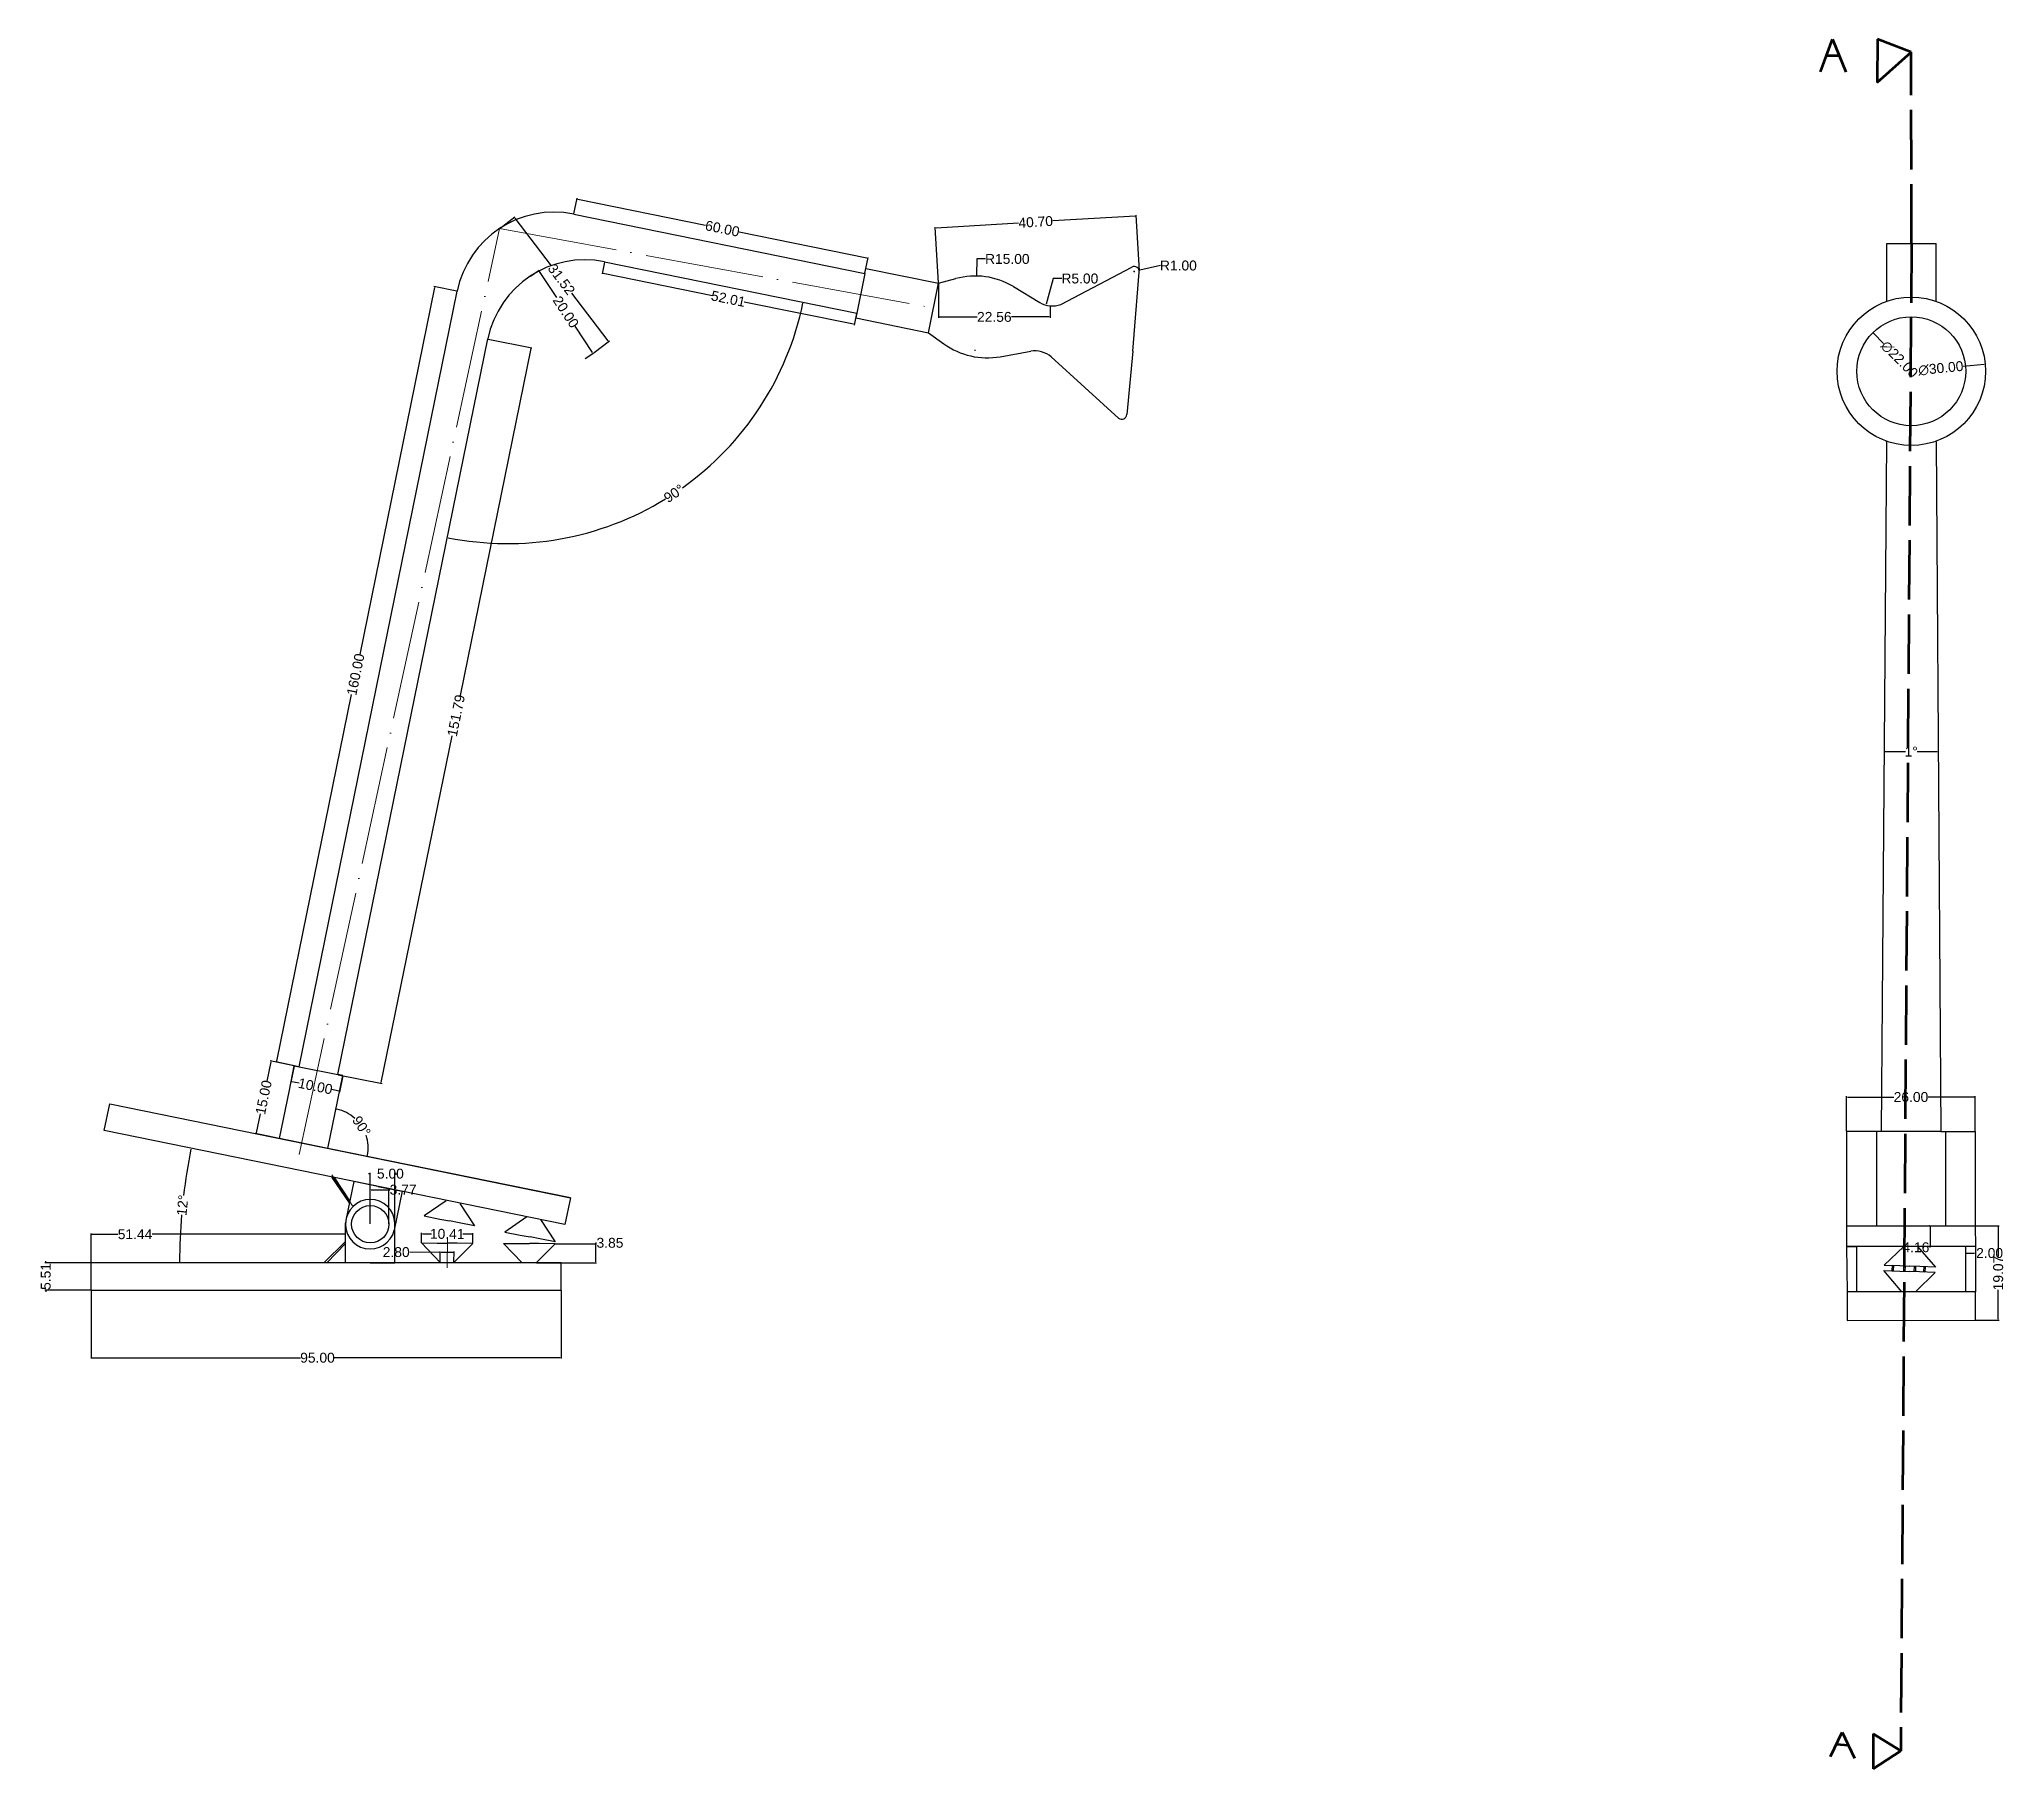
# Model space of a CAD drawing. Header units: inches. Extents: x 53 to 763, y -19 to 330.
# Drawn here: x 52.5 to 449.7, y -19.3 to 330.3 of the extents above; entities that cross this region are included whole.
import ezdxf

# ---------------------------------------------------------------- set-up
doc = ezdxf.new("R2010")
doc.units = ezdxf.units.IN
doc.header["$MEASUREMENT"] = 0
doc.linetypes.add('ACAD_ISO02W100', pattern=[15, 12, -3])
doc.linetypes.add('ACAD_ISO04W100', pattern=[30, 24, -3, 0, -3])
for name, color, linetype in [('capa1', 2, 'Continuous'), ('cositas de metal', 3, 'Continuous'), ('cotas', 6, 'Continuous'), ('ventosas', 1, 'Continuous')]:
    doc.layers.add(name, color=color, linetype=linetype)
doc.layers.add('corte', color=4, linetype='ACAD_ISO02W100', lineweight=53)
doc.layers.add('ejes de revolucion', color=7, linetype='ACAD_ISO04W100', lineweight=9)
doc.styles.get("Standard").update_dxf_attribs({"font": 'Arial.ttf'})
doc.dimstyles.new('cotaas', dxfattribs={"dimtxt": 2, "dimasz": 0.18, "dimexe": 0.18, "dimexo": 0.0625, "dimgap": 0.09, "dimtad": 0, "dimtoh": 1, "dimzin": 0, "dimdsep": 46, "dimtxsty": 'Standard', "dimcen": 0.095, "dimadec": 0, "dimazin": 0, "dimtfac": 1, "dimtofl": 0, "dimtmove": 0, "dimatfit": 3, "dimfxl": 1, "dimtolj": 1, "dimtzin": 0, "dimarcsym": 0})

msp = doc.modelspace()

# ---------------------------------------------------------------- blocks, each defined once
blk = doc.blocks.new('*D4')
at = {"layer": 'cotas', "color": 0, "lineweight": -2, "transparency": 16777216}
for p, q in [((62.89, 82.94), (53.64, 82.94)), ((53.82, 83.12), (53.82, 83.3)), ((62.89, 77.42), (53.64, 77.42)), ((53.82, 77.24), (53.82, 77.06))]:
    blk.add_line(p, q, dxfattribs=at)
at = {"layer": 'cotas', "color": 0, "transparency": 16777216}
for points in [[(53.79, 83.12), (53.85, 83.12), (53.82, 82.94)], [(53.79, 77.24), (53.85, 77.24), (53.82, 77.42)]]:
    blk.add_solid(points, dxfattribs=at)
at = {"layer": 'Defpoints', "color": 0, "transparency": 16777216}
for p in [(62.96, 82.94), (53.82, 77.42), (62.96, 77.42)]:
    blk.add_point(p, dxfattribs=at)
at = {"layer": 'cotas', "color": 0, "transparency": 16777216, "insert": (53.82, 80.18), "char_height": 2, "attachment_point": 5, "rotation": 90}
blk.add_mtext('\\A1;5.51', dxfattribs=at)
blk = doc.blocks.new('*D5')
at = {"layer": 'cotas', "color": 0, "lineweight": -2, "transparency": 16777216}
for p, q in [((62.96, 77.36), (62.96, 63.56)), ((157.96, 77.36), (157.96, 63.56)), ((63.14, 63.74), (105.27, 63.74)), ((157.78, 63.74), (112.19, 63.74))]:
    blk.add_line(p, q, dxfattribs=at)
at = {"layer": 'cotas', "color": 0, "transparency": 16777216}
for points in [[(63.14, 63.77), (63.14, 63.71), (62.96, 63.74)], [(157.78, 63.77), (157.78, 63.71), (157.96, 63.74)]]:
    blk.add_solid(points, dxfattribs=at)
at = {"layer": 'Defpoints', "color": 0, "transparency": 16777216}
for p in [(62.96, 77.42), (157.96, 77.42), (157.96, 63.74)]:
    blk.add_point(p, dxfattribs=at)
at = {"layer": 'cotas', "color": 0, "transparency": 16777216, "insert": (108.73, 63.74), "char_height": 2, "attachment_point": 5}
blk.add_mtext('\\A1;95.00', dxfattribs=at)
blk = doc.blocks.new('*D6')
at = {"layer": 'cotas', "color": 0, "lineweight": -2, "transparency": 16777216}
for p, q in [((119.21, 100.95), (119.03, 100.95)), ((119.39, 90.81), (119.39, 101.13)), ((124.39, 90.81), (124.39, 101.13)), ((124.57, 100.95), (124.75, 100.95))]:
    blk.add_line(p, q, dxfattribs=at)
at = {"layer": 'cotas', "color": 0, "transparency": 16777216}
for points in [[(119.21, 100.98), (119.21, 100.92), (119.39, 100.95)], [(124.57, 100.98), (124.57, 100.92), (124.39, 100.95)]]:
    blk.add_solid(points, dxfattribs=at)
at = {"layer": 'Defpoints', "color": 0, "transparency": 16777216}
for p in [(124.39, 100.95), (119.39, 90.74), (124.39, 90.74)]:
    blk.add_point(p, dxfattribs=at)
at = {"layer": 'cotas', "color": 0, "transparency": 16777216, "insert": (123.46, 100.95), "char_height": 2, "attachment_point": 5}
blk.add_mtext('\\A1;5.00', dxfattribs=at)
blk = doc.blocks.new('*D7')
at = {"layer": 'cotas', "color": 0, "lineweight": -2, "transparency": 16777216}
for p, q in [((119.39, 90.81), (119.39, 97.89)), ((119.57, 97.71), (122.98, 97.71)), ((123.16, 90.81), (123.16, 97.89)), ((123.16, 97.71), (123.34, 97.71))]:
    blk.add_line(p, q, dxfattribs=at)
at = {"layer": 'cotas', "color": 0, "transparency": 16777216}
for points in [[(119.57, 97.74), (119.57, 97.68), (119.39, 97.71)], [(122.98, 97.74), (122.98, 97.68), (123.16, 97.71)]]:
    blk.add_solid(points, dxfattribs=at)
at = {"layer": 'Defpoints', "color": 0, "transparency": 16777216}
for p in [(123.16, 97.71), (119.39, 90.74), (123.16, 90.74)]:
    blk.add_point(p, dxfattribs=at)
at = {"layer": 'cotas', "color": 0, "transparency": 16777216, "insert": (126.03, 97.71), "char_height": 2, "attachment_point": 5}
blk.add_mtext('\\A1;3.77', dxfattribs=at)
blk = doc.blocks.new('*D8')
at = {"layer": 'cotas', "color": 0, "lineweight": -2, "transparency": 16777216}
for p, q in [((62.96, 83), (62.96, 88.89)), ((63.14, 88.71), (68.4, 88.71)), ((114.21, 88.71), (75.32, 88.71)), ((114.39, 83), (114.39, 88.89))]:
    blk.add_line(p, q, dxfattribs=at)
at = {"layer": 'cotas', "color": 0, "transparency": 16777216}
for points in [[(63.14, 88.74), (63.14, 88.68), (62.96, 88.71)], [(114.21, 88.74), (114.21, 88.68), (114.39, 88.71)]]:
    blk.add_solid(points, dxfattribs=at)
at = {"layer": 'Defpoints', "color": 0, "transparency": 16777216}
for p in [(62.96, 88.71), (62.96, 82.94), (114.39, 82.94)]:
    blk.add_point(p, dxfattribs=at)
at = {"layer": 'cotas', "color": 0, "transparency": 16777216, "insert": (71.86, 88.71), "char_height": 2, "attachment_point": 5}
blk.add_mtext('\\A1;51.44', dxfattribs=at)
blk = doc.blocks.new('*D9')
at = {"layer": 'cotas', "color": 0, "lineweight": -2, "transparency": 16777216}
for p, q in [((156.8, 86.79), (165.14, 86.79)), ((164.96, 86.79), (164.96, 86.97)), ((164.96, 86.97), (165.14, 86.97)), ((164.96, 83.12), (164.96, 86.61)), ((152.96, 82.94), (165.14, 82.94))]:
    blk.add_line(p, q, dxfattribs=at)
at = {"layer": 'cotas', "color": 0, "transparency": 16777216}
for points in [[(164.93, 86.61), (164.99, 86.61), (164.96, 86.79)], [(164.93, 83.12), (164.99, 83.12), (164.96, 82.94)]]:
    blk.add_solid(points, dxfattribs=at)
at = {"layer": 'Defpoints', "color": 0, "transparency": 16777216}
for p in [(156.74, 86.79), (164.96, 86.79), (152.9, 82.94)]:
    blk.add_point(p, dxfattribs=at)
at = {"layer": 'cotas', "color": 0, "transparency": 16777216, "insert": (167.84, 86.97), "char_height": 2, "attachment_point": 5}
blk.add_mtext('\\A1;3.85', dxfattribs=at)
blk = doc.blocks.new('*D10')
at = {"layer": 'cotas', "color": 0, "lineweight": -2, "transparency": 16777216}
for p, q in [((129.73, 87.01), (129.74, 88.99)), ((129.92, 88.81), (131.77, 88.79)), ((139.97, 88.73), (138.12, 88.74)), ((140.14, 86.92), (140.15, 88.91))]:
    blk.add_line(p, q, dxfattribs=at)
at = {"layer": 'cotas', "color": 0, "transparency": 16777216}
for points in [[(129.92, 88.84), (129.92, 88.78), (129.74, 88.81)], [(139.97, 88.76), (139.97, 88.7), (140.15, 88.73)]]:
    blk.add_solid(points, dxfattribs=at)
at = {"layer": 'Defpoints', "color": 0, "transparency": 16777216}
for p in [(129.74, 88.81), (129.73, 86.94), (140.14, 86.86)]:
    blk.add_point(p, dxfattribs=at)
at = {"layer": 'cotas', "color": 0, "transparency": 16777216, "insert": (134.95, 88.77), "char_height": 2, "attachment_point": 5, "rotation": 359.5498}
blk.add_mtext('\\A1;10.41', dxfattribs=at)
blk = doc.blocks.new('*D11')
at = {"layer": 'cotas', "color": 0, "lineweight": -2, "transparency": 16777216}
for p, q in [((133.52, 85.04), (127.34, 85.09)), ((133.5, 83.1), (133.52, 85.22)), ((136.14, 85.02), (133.7, 85.04)), ((136.3, 83.07), (136.32, 85.2))]:
    blk.add_line(p, q, dxfattribs=at)
at = {"layer": 'cotas', "color": 0, "transparency": 16777216}
for points in [[(133.7, 85.07), (133.7, 85.01), (133.52, 85.04)], [(136.14, 85.05), (136.14, 84.99), (136.32, 85.02)]]:
    blk.add_solid(points, dxfattribs=at)
at = {"layer": 'Defpoints', "color": 0, "transparency": 16777216}
for p in [(133.52, 85.04), (133.5, 83.03), (136.3, 83.01)]:
    blk.add_point(p, dxfattribs=at)
at = {"layer": 'cotas', "color": 0, "transparency": 16777216, "insert": (124.64, 85.09), "char_height": 2, "attachment_point": 5}
blk.add_mtext('\\A1;2.80', dxfattribs=at)
blk = doc.blocks.new('*D12')
at = {"layer": 'cotas', "color": 0, "lineweight": -2, "transparency": 16777216}
for start, end in [(48.0903, 77.2203), (349.7548, 18.8848)]:
    blk.add_arc((110.84, 106.08), 8.14, start, end, dxfattribs=at)
at = {"layer": 'cotas', "color": 0, "transparency": 16777216}
for points in [[(112.64, 113.99), (112.65, 114.05), (112.47, 114.06)], [(118.88, 104.63), (118.82, 104.64), (118.82, 104.46)]]:
    blk.add_solid(points, dxfattribs=at)
at = {"layer": 'Defpoints', "color": 0, "transparency": 16777216}
for p in [(113.84, 120.78), (118.56, 108.66), (110.84, 106.08), (110.84, 106.08), (159.84, 96.1)]:
    blk.add_point(p, dxfattribs=at)
at = {"layer": 'cotas', "color": 0, "transparency": 16777216, "insert": (117.63, 110.57), "char_height": 2, "attachment_point": 5, "rotation": 303.4876}
blk.add_mtext('\\A1;90°', dxfattribs=at)
blk = doc.blocks.new('*D13')
at = {"layer": 'cotas', "color": 0, "lineweight": -2, "transparency": 16777216}
for start, end in [(168.5765, 173.2767), (175.2109, 179.9111)]:
    blk.add_arc((196.85, 82.94), 115.99, start, end, dxfattribs=at)
at = {"layer": 'cotas', "color": 0, "transparency": 16777216}
for points in [[(83.13, 105.91), (83.19, 105.9), (83.19, 106.08)], [(80.89, 83.12), (80.83, 83.12), (80.86, 82.94)]]:
    blk.add_solid(points, dxfattribs=at)
at = {"layer": 'Defpoints', "color": 0, "transparency": 16777216}
for p in [(65.65, 109.66), (81.9, 98.43), (158.74, 90.7), (62.96, 82.94), (157.96, 82.94)]:
    blk.add_point(p, dxfattribs=at)
at = {"layer": 'cotas', "color": 0, "transparency": 16777216, "insert": (81.45, 94.57), "char_height": 2, "attachment_point": 5, "rotation": 84.2438}
blk.add_mtext('\\A1;12°', dxfattribs=at)
blk = doc.blocks.new('*D14')
at = {"layer": 'cotas', "color": 0, "lineweight": -2, "transparency": 16777216}
for p, q in [((104.03, 122.71), (103.36, 119.45)), ((103.57, 119.59), (105, 119.3)), ((113.83, 120.72), (113.16, 117.46)), ((113.02, 117.67), (111.6, 117.96))]:
    blk.add_line(p, q, dxfattribs=at)
at = {"layer": 'cotas', "color": 0, "transparency": 16777216}
for points in [[(103.58, 119.62), (103.57, 119.56), (103.4, 119.63)], [(113.03, 117.7), (113.01, 117.64), (113.2, 117.63)]]:
    blk.add_solid(points, dxfattribs=at)
at = {"layer": 'Defpoints', "color": 0, "transparency": 16777216}
for p in [(104.04, 122.77), (113.84, 120.78), (113.2, 117.63)]:
    blk.add_point(p, dxfattribs=at)
at = {"layer": 'cotas', "color": 0, "transparency": 16777216, "insert": (108.3, 118.63), "char_height": 2, "attachment_point": 5, "rotation": 348.4876}
blk.add_mtext('\\A1;10.00', dxfattribs=at)
blk = doc.blocks.new('*D15')
at = {"layer": 'cotas', "color": 0, "lineweight": -2, "transparency": 16777216}
for p, q in [((99.31, 123.55), (98.52, 119.68)), ((103.98, 122.79), (99.17, 123.77)), ((96.39, 109.21), (97.18, 113.08)), ((100.98, 108.09), (96.18, 109.07))]:
    blk.add_line(p, q, dxfattribs=at)
at = {"layer": 'cotas', "color": 0, "transparency": 16777216}
for points in [[(99.28, 123.56), (99.34, 123.55), (99.35, 123.73)], [(96.36, 109.21), (96.42, 109.2), (96.35, 109.03)]]:
    blk.add_solid(points, dxfattribs=at)
at = {"layer": 'Defpoints', "color": 0, "transparency": 16777216}
for p in [(104.04, 122.77), (96.35, 109.03), (101.05, 108.08)]:
    blk.add_point(p, dxfattribs=at)
at = {"layer": 'cotas', "color": 0, "transparency": 16777216, "insert": (97.85, 116.38), "char_height": 2, "attachment_point": 5, "rotation": 78.4876}
blk.add_mtext('\\A1;15.00', dxfattribs=at)
blk = doc.blocks.new('*D16')
at = {"layer": 'cotas', "color": 0, "lineweight": -2, "transparency": 16777216}
for p, q in [((151.76, 282.44), (153.55, 283.62)), ((153.5, 283.37), (157, 278.08)), ((164.33, 266.99), (160.83, 272.28)), ((162.8, 265.76), (164.58, 266.94))]:
    blk.add_line(p, q, dxfattribs=at)
at = {"layer": 'cotas', "color": 0, "transparency": 16777216}
for points in [[(153.52, 283.39), (153.47, 283.35), (153.4, 283.52)], [(164.36, 267.01), (164.31, 266.98), (164.43, 266.84)]]:
    blk.add_solid(points, dxfattribs=at)
at = {"layer": 'Defpoints', "color": 0, "transparency": 16777216}
for p in [(151.71, 282.4), (153.4, 283.52), (162.74, 265.72)]:
    blk.add_point(p, dxfattribs=at)
at = {"layer": 'cotas', "color": 0, "transparency": 16777216, "insert": (158.92, 275.18), "char_height": 2, "attachment_point": 5, "rotation": 303.4876}
blk.add_mtext('\\A1;20.00', dxfattribs=at)
blk = doc.blocks.new('*D17')
at = {"layer": 'cotas', "color": 0, "lineweight": -2, "transparency": 16777216}
for p, q in [((145.56, 292.08), (148.64, 294.42)), ((148.6, 294.17), (155.94, 284.51)), ((167.46, 269.35), (160.12, 279.01)), ((164.63, 266.98), (167.71, 269.31))]:
    blk.add_line(p, q, dxfattribs=at)
at = {"layer": 'cotas', "color": 0, "transparency": 16777216}
for points in [[(148.63, 294.18), (148.58, 294.15), (148.5, 294.31)], [(167.48, 269.37), (167.43, 269.33), (167.56, 269.21)]]:
    blk.add_solid(points, dxfattribs=at)
at = {"layer": 'Defpoints', "color": 0, "transparency": 16777216}
for p in [(145.51, 292.04), (164.58, 266.94), (167.56, 269.21)]:
    blk.add_point(p, dxfattribs=at)
at = {"layer": 'cotas', "color": 0, "transparency": 16777216, "insert": (158.03, 281.76), "char_height": 2, "attachment_point": 5, "rotation": 307.2196}
blk.add_mtext('\\A1;31.52', dxfattribs=at)
blk = doc.blocks.new('*D18')
at = {"layer": 'cotas', "color": 0, "lineweight": -2, "transparency": 16777216}
for start, end in [(305.4166, 348.3184), (258.6568, 301.5586)]:
    blk.add_arc((147.14, 289.31), 60.96, start, end, dxfattribs=at)
at = {"layer": 'cotas', "color": 0, "transparency": 16777216}
for points in [[(206.8, 276.98), (206.86, 276.97), (206.87, 277.15)], [(135.14, 229.52), (135.16, 229.58), (134.97, 229.58)]]:
    blk.add_solid(points, dxfattribs=at)
at = {"layer": 'Defpoints', "color": 0, "transparency": 16777216}
for p in [(166.74, 285.32), (217.7, 274.94), (143.15, 269.72), (166.47, 231.5), (112.85, 120.98)]:
    blk.add_point(p, dxfattribs=at)
at = {"layer": 'cotas', "color": 0, "transparency": 16777216, "insert": (180.77, 238.48), "char_height": 2, "attachment_point": 5, "rotation": 33.4876}
blk.add_mtext('\\A1;90°', dxfattribs=at)
blk = doc.blocks.new('*D19')
at = {"layer": 'cotas', "color": 0, "lineweight": -2, "transparency": 16777216}
for p, q in [((160.55, 295.02), (161.2, 298.19)), ((161.34, 297.98), (187.16, 292.72)), ((219.78, 286.08), (193.96, 291.34)), ((219.35, 283.05), (219.99, 286.22))]:
    blk.add_line(p, q, dxfattribs=at)
at = {"layer": 'cotas', "color": 0, "transparency": 16777216}
for points in [[(161.35, 298.01), (161.33, 297.95), (161.16, 298.02)], [(219.79, 286.11), (219.77, 286.05), (219.96, 286.04)]]:
    blk.add_solid(points, dxfattribs=at)
at = {"layer": 'Defpoints', "color": 0, "transparency": 16777216}
for p in [(160.54, 294.96), (219.96, 286.04), (219.33, 282.99)]:
    blk.add_point(p, dxfattribs=at)
at = {"layer": 'cotas', "color": 0, "transparency": 16777216, "insert": (190.56, 292.03), "char_height": 2, "attachment_point": 5, "rotation": 348.4876}
blk.add_mtext('\\A1;60.00', dxfattribs=at)
blk = doc.blocks.new('*D20')
at = {"layer": 'cotas', "color": 0, "lineweight": -2, "transparency": 16777216}
for p, q in [((166.72, 285.26), (166.23, 282.86)), ((166.45, 283), (188.54, 278.5)), ((217.05, 272.69), (194.96, 277.19)), ((217.68, 274.88), (217.19, 272.48))]:
    blk.add_line(p, q, dxfattribs=at)
at = {"layer": 'cotas', "color": 0, "transparency": 16777216}
for points in [[(166.45, 283.03), (166.44, 282.97), (166.27, 283.03)], [(217.06, 272.72), (217.05, 272.66), (217.23, 272.65)]]:
    blk.add_solid(points, dxfattribs=at)
at = {"layer": 'Defpoints', "color": 0, "transparency": 16777216}
for p in [(166.74, 285.32), (217.7, 274.94), (217.23, 272.65)]:
    blk.add_point(p, dxfattribs=at)
at = {"layer": 'cotas', "color": 0, "transparency": 16777216, "insert": (191.75, 277.84), "char_height": 2, "attachment_point": 5, "rotation": 348.4876}
blk.add_mtext('\\A1;52.01', dxfattribs=at)
blk = doc.blocks.new('*D21')
at = {"layer": 'cotas', "color": 0, "lineweight": -2, "transparency": 16777216}
for p, q in [((151.86, 267.76), (137.57, 197.63)), ((143.21, 269.7), (152.07, 267.9)), ((121.63, 119.37), (135.92, 189.5)), ((112.91, 120.97), (121.77, 119.16))]:
    blk.add_line(p, q, dxfattribs=at)
at = {"layer": 'cotas', "color": 0, "transparency": 16777216}
for points in [[(151.83, 267.76), (151.89, 267.75), (151.89, 267.93)], [(121.6, 119.38), (121.66, 119.37), (121.6, 119.2)]]:
    blk.add_solid(points, dxfattribs=at)
at = {"layer": 'Defpoints', "color": 0, "transparency": 16777216}
for p in [(143.15, 269.72), (151.89, 267.93), (112.85, 120.98)]:
    blk.add_point(p, dxfattribs=at)
at = {"layer": 'cotas', "color": 0, "transparency": 16777216, "insert": (136.75, 193.57), "char_height": 2, "attachment_point": 5, "rotation": 78.4876}
blk.add_mtext('\\A1;151.79', dxfattribs=at)
blk = doc.blocks.new('*D22')
at = {"layer": 'cotas', "color": 0, "lineweight": -2, "transparency": 16777216}
for p, q in [((132.37, 280.11), (117.26, 205.95)), ((136.89, 279.37), (132.23, 280.32)), ((100.5, 123.68), (115.61, 197.83)), ((104.96, 122.59), (100.29, 123.54))]:
    blk.add_line(p, q, dxfattribs=at)
at = {"layer": 'cotas', "color": 0, "transparency": 16777216}
for points in [[(132.34, 280.11), (132.4, 280.1), (132.4, 280.28)], [(100.48, 123.68), (100.53, 123.67), (100.47, 123.5)]]:
    blk.add_solid(points, dxfattribs=at)
at = {"layer": 'Defpoints', "color": 0, "transparency": 16777216}
for p in [(132.4, 280.28), (136.95, 279.36), (105.02, 122.58)]:
    blk.add_point(p, dxfattribs=at)
at = {"layer": 'cotas', "color": 0, "transparency": 16777216, "insert": (116.44, 201.89), "char_height": 2, "attachment_point": 5, "rotation": 78.4876}
blk.add_mtext('\\A1;160.00', dxfattribs=at)
blk = doc.blocks.new('*D28')
at = {"layer": 'cotas', "color": 0, "lineweight": -2, "transparency": 16777216}
for p, q in [((257.42, 281.93), (255.97, 276.76)), ((259.16, 281.93), (257.42, 281.93))]:
    blk.add_line(p, q, dxfattribs=at)
at = {"layer": 'cotas', "color": 0, "transparency": 16777216}
blk.add_solid([(255.94, 276.77), (256, 276.75), (255.92, 276.58)], dxfattribs=at)
at = {"layer": 'Defpoints', "color": 0, "transparency": 16777216}
for p in [(257.27, 281.4), (255.92, 276.58)]:
    blk.add_point(p, dxfattribs=at)
at = {"layer": 'cotas', "color": 0, "transparency": 16777216, "insert": (262.8, 281.93), "char_height": 2, "attachment_point": 5}
blk.add_mtext('\\A1;R5.00', dxfattribs=at)
blk = doc.blocks.new('*D30')
at = {"layer": 'cotas', "color": 0, "lineweight": -2, "transparency": 16777216}
for p, q in [((273.7, 283.38), (273.89, 283.38)), ((273.8, 283.28), (273.8, 283.47)), ((279.07, 284.56), (274.95, 283.64))]:
    blk.add_line(p, q, dxfattribs=at)
at = {"layer": 'cotas', "color": 0, "transparency": 16777216}
blk.add_solid([(274.94, 283.67), (274.96, 283.61), (274.77, 283.6)], dxfattribs=at)
at = {"layer": 'Defpoints', "color": 0, "transparency": 16777216}
for p in [(273.8, 283.38), (274.77, 283.6)]:
    blk.add_point(p, dxfattribs=at)
at = {"layer": 'cotas', "color": 0, "transparency": 16777216, "insert": (282.71, 284.56), "char_height": 2, "attachment_point": 5}
blk.add_mtext('\\A1;R1.00', dxfattribs=at)
blk = doc.blocks.new('*D31')
at = {"layer": 'cotas', "color": 0, "lineweight": -2, "transparency": 16777216}
for p, q in [((241.98, 285.89), (241.93, 282.62)), ((243.72, 285.89), (241.98, 285.89)), ((241.55, 267.45), (241.74, 267.45)), ((241.65, 267.35), (241.65, 267.54))]:
    blk.add_line(p, q, dxfattribs=at)
at = {"layer": 'cotas', "color": 0, "transparency": 16777216}
blk.add_solid([(241.9, 282.63), (241.96, 282.62), (241.92, 282.44)], dxfattribs=at)
at = {"layer": 'Defpoints', "color": 0, "transparency": 16777216}
for p in [(241.92, 282.44), (241.65, 267.45)]:
    blk.add_point(p, dxfattribs=at)
at = {"layer": 'cotas', "color": 0, "transparency": 16777216, "insert": (248.14, 285.89), "char_height": 2, "attachment_point": 5}
blk.add_mtext('\\A1;R15.00', dxfattribs=at)
blk = doc.blocks.new('*D32')
at = {"layer": 'cotas', "color": 0, "lineweight": -2, "transparency": 16777216}
for p, q in [((274.01, 294.58), (257.37, 293.59)), ((274.85, 283.47), (274.18, 294.78)), ((234.23, 281.04), (233.55, 292.34)), ((233.74, 292.17), (250.38, 293.17))]:
    blk.add_line(p, q, dxfattribs=at)
at = {"layer": 'cotas', "color": 0, "transparency": 16777216}
for points in [[(274, 294.61), (274.01, 294.55), (274.19, 294.6)], [(233.74, 292.2), (233.74, 292.14), (233.56, 292.16)]]:
    blk.add_solid(points, dxfattribs=at)
at = {"layer": 'Defpoints', "color": 0, "transparency": 16777216}
for p in [(274.19, 294.6), (274.86, 283.41), (234.23, 280.97)]:
    blk.add_point(p, dxfattribs=at)
at = {"layer": 'cotas', "color": 0, "transparency": 16777216, "insert": (253.87, 293.38), "char_height": 2, "attachment_point": 5, "rotation": 3.4305}
blk.add_mtext('\\A1;40.70', dxfattribs=at)
blk = doc.blocks.new('*D33')
at = {"layer": 'cotas', "color": 0, "lineweight": -2, "transparency": 16777216}
for p, q in [((234.23, 280.91), (234.23, 273.99)), ((234.41, 274.17), (242.03, 274.17)), ((256.61, 274.17), (248.99, 274.17)), ((256.79, 276.36), (256.79, 273.99))]:
    blk.add_line(p, q, dxfattribs=at)
at = {"layer": 'cotas', "color": 0, "transparency": 16777216}
for points in [[(234.41, 274.2), (234.41, 274.14), (234.23, 274.17)], [(256.61, 274.2), (256.61, 274.14), (256.79, 274.17)]]:
    blk.add_solid(points, dxfattribs=at)
at = {"layer": 'Defpoints', "color": 0, "transparency": 16777216}
for p in [(234.23, 280.97), (256.79, 276.42), (256.79, 274.17)]:
    blk.add_point(p, dxfattribs=at)
at = {"layer": 'cotas', "color": 0, "transparency": 16777216, "insert": (245.51, 274.17), "char_height": 2, "attachment_point": 5}
blk.add_mtext('\\A1;22.56', dxfattribs=at)
blk = doc.blocks.new('*D35')
at = {"layer": 'cotas', "color": 0, "lineweight": -2, "transparency": 16777216}
blk.add_line((425.21, 268.83), (423.19, 270.86), dxfattribs=at)
at = {"layer": 'cotas', "color": 0, "transparency": 16777216}
blk.add_solid([(423.21, 270.88), (423.17, 270.84), (423.07, 270.99)], dxfattribs=at)
at = {"layer": 'Defpoints', "color": 0, "transparency": 16777216}
for p in [(423.07, 270.99), (438.58, 255.39)]:
    blk.add_point(p, dxfattribs=at)
at = {"layer": 'cotas', "color": 0, "transparency": 16777216, "insert": (428.42, 265.6), "char_height": 2, "attachment_point": 5, "rotation": 314.8586}
blk.add_mtext('\\A1;∅22.00', dxfattribs=at)
blk = doc.blocks.new('*D36')
at = {"layer": 'cotas', "color": 0, "lineweight": -2, "transparency": 16777216}
blk.add_line((441.31, 264.23), (445.57, 264.65), dxfattribs=at)
at = {"layer": 'cotas', "color": 0, "transparency": 16777216}
blk.add_solid([(445.57, 264.68), (445.58, 264.62), (445.75, 264.67)], dxfattribs=at)
at = {"layer": 'Defpoints', "color": 0, "transparency": 16777216}
for p in [(445.75, 264.67), (415.9, 261.71)]:
    blk.add_point(p, dxfattribs=at)
at = {"layer": 'cotas', "color": 0, "transparency": 16777216, "insert": (436.79, 263.78), "char_height": 2, "attachment_point": 5, "rotation": 5.6471}
blk.add_mtext('\\A1;∅30.00', dxfattribs=at)
blk = doc.blocks.new('*D37')
at = {"layer": 'cotas', "color": 0, "lineweight": -2, "transparency": 16777216}
for start, end in [(269.57272, 269.88098), (270.05902, 270.36728)]:
    blk.add_arc((431.2, 946.21), 759.92, start, end, dxfattribs=at)
at = {"layer": 'cotas', "color": 0, "transparency": 16777216}
for points in [[(425.53, 186.28), (425.53, 186.34), (425.35, 186.31)], [(436.07, 186.34), (436.07, 186.28), (436.25, 186.31)]]:
    blk.add_solid(points, dxfattribs=at)
at = {"layer": 'Defpoints', "color": 0, "transparency": 16777216}
for p in [(425.83, 248.94), (435.83, 248.94), (428.99, 186.29), (424.76, 109.47), (436.76, 109.48)]:
    blk.add_point(p, dxfattribs=at)
at = {"layer": 'cotas', "color": 0, "transparency": 16777216, "insert": (430.8, 186.29), "char_height": 2, "attachment_point": 5, "rotation": 359.97}
blk.add_mtext('\\A1;1°', dxfattribs=at)
blk = doc.blocks.new('*D38')
at = {"layer": 'cotas', "color": 0, "lineweight": -2, "transparency": 16777216}
for p, q in [((417.76, 109.54), (417.76, 116.63)), ((417.94, 116.45), (427.28, 116.45)), ((443.58, 116.45), (434.24, 116.45)), ((443.76, 109.54), (443.76, 116.63))]:
    blk.add_line(p, q, dxfattribs=at)
at = {"layer": 'cotas', "color": 0, "transparency": 16777216}
for points in [[(417.94, 116.48), (417.94, 116.42), (417.76, 116.45)], [(443.58, 116.48), (443.58, 116.42), (443.76, 116.45)]]:
    blk.add_solid(points, dxfattribs=at)
at = {"layer": 'Defpoints', "color": 0, "transparency": 16777216}
for p in [(443.76, 116.45), (417.76, 109.47), (443.76, 109.47)]:
    blk.add_point(p, dxfattribs=at)
at = {"layer": 'cotas', "color": 0, "transparency": 16777216, "insert": (430.76, 116.45), "char_height": 2, "attachment_point": 5}
blk.add_mtext('\\A1;26.00', dxfattribs=at)
blk = doc.blocks.new('*D39')
at = {"layer": 'cotas', "color": 0, "lineweight": -2, "transparency": 16777216}
for p, q in [((434.6, 90.41), (434.48, 90.41)), ((434.66, 90.23), (434.66, 86.43)), ((434.6, 86.25), (434.48, 86.25)), ((434.66, 86.07), (434.48, 86.07)), ((434.66, 86.25), (434.66, 86.07))]:
    blk.add_line(p, q, dxfattribs=at)
at = {"layer": 'cotas', "color": 0, "transparency": 16777216}
for points in [[(434.63, 90.23), (434.69, 90.23), (434.66, 90.41)], [(434.63, 86.43), (434.69, 86.43), (434.66, 86.25)]]:
    blk.add_solid(points, dxfattribs=at)
at = {"layer": 'Defpoints', "color": 0, "transparency": 16777216}
for p in [(434.66, 90.41), (434.66, 86.25), (434.66, 86.25)]:
    blk.add_point(p, dxfattribs=at)
at = {"layer": 'cotas', "color": 0, "transparency": 16777216, "insert": (431.76, 86.07), "char_height": 2, "attachment_point": 5}
blk.add_mtext('\\A1;4.16', dxfattribs=at)
blk = doc.blocks.new('*D40')
at = {"layer": 'cotas', "color": 0, "lineweight": -2, "transparency": 16777216}
for p, q in [((441.77, 86.19), (441.77, 84.73)), ((441.95, 84.91), (443.59, 84.91)), ((443.77, 86.19), (443.77, 84.73)), ((443.77, 84.91), (443.95, 84.91))]:
    blk.add_line(p, q, dxfattribs=at)
at = {"layer": 'cotas', "color": 0, "transparency": 16777216}
for points in [[(441.95, 84.94), (441.95, 84.88), (441.77, 84.91)], [(443.59, 84.94), (443.59, 84.88), (443.77, 84.91)]]:
    blk.add_solid(points, dxfattribs=at)
at = {"layer": 'Defpoints', "color": 0, "transparency": 16777216}
for p in [(441.77, 86.25), (443.77, 86.25), (443.77, 84.91)]:
    blk.add_point(p, dxfattribs=at)
at = {"layer": 'cotas', "color": 0, "transparency": 16777216, "insert": (446.65, 84.91), "char_height": 2, "attachment_point": 5}
blk.add_mtext('\\A1;2.00', dxfattribs=at)
blk = doc.blocks.new('*D41')
at = {"layer": 'cotas', "color": 0, "lineweight": -2, "transparency": 16777216}
for p, q in [((443.82, 90.41), (448.57, 90.41)), ((448.39, 90.23), (448.39, 84.24)), ((448.39, 71.52), (448.39, 77.5)), ((443.82, 71.34), (448.57, 71.34))]:
    blk.add_line(p, q, dxfattribs=at)
at = {"layer": 'cotas', "color": 0, "transparency": 16777216}
for points in [[(448.36, 90.23), (448.42, 90.23), (448.39, 90.41)], [(448.36, 71.52), (448.42, 71.52), (448.39, 71.34)]]:
    blk.add_solid(points, dxfattribs=at)
at = {"layer": 'Defpoints', "color": 0, "transparency": 16777216}
for p in [(443.76, 90.41), (443.76, 71.34), (448.39, 71.34)]:
    blk.add_point(p, dxfattribs=at)
at = {"layer": 'cotas', "color": 0, "transparency": 16777216, "insert": (448.39, 80.87), "char_height": 2, "attachment_point": 5, "rotation": 90}
blk.add_mtext('\\A1;19.07', dxfattribs=at)

# ---------------------------------------------------------------- dimensions: what is measured, and where the dimension line sits
at = {"layer": 'cotas'}
for p1, p2, distance, picture, middle in [((160.541, 294.962), (219.334, 282.987), 3.118, '*D19', (190.56, 292.03)), ((145.5143, 292.0446), (164.5827, 266.9408), 3.7443, '*D17', (158.0301, 281.7575)), ((234.232, 280.973), (274.856, 283.409), 11.207, '*D32', (253.874, 293.378)), ((162.744, 265.725), (151.709, 282.405), -2.024, '*D16', (158.915, 275.182)), ((166.736, 285.322), (217.695, 274.943), -2.335, '*D20', (191.75, 277.844)), ((105.019, 122.575), (136.952, 279.356), 4.644, '*D22', (116.435, 201.892)), ((112.852, 120.98), (143.147, 269.716), -8.925, '*D21', (136.745, 193.567)), ((104.039, 122.775), (101.045, 108.076), -4.789, '*D15', (97.849, 116.381)), ((104.039, 122.775), (113.838, 120.779), -3.211, '*D14', (108.298, 118.63)), ((140.137, 86.862), (129.729, 86.944), -1.866, '*D10', (134.947, 88.769)), ((441.774, 86.25), (443.774, 86.249), -1.336, '*D40', (446.655, 84.912))]:
    dim = msp.add_aligned_dim(p1=p1, p2=p2, distance=distance, dimstyle='cotaas', dxfattribs=at)
    dim.commit()
    dim.dimension.update_dxf_attribs({"geometry": picture, "text_midpoint": middle})
for center, mpoint, picture, middle in [((241.65, 267.447), (241.922, 282.445), '*D31', (248.137, 285.891)), ((257.272, 281.398), (255.924, 276.584), '*D28', (262.797, 281.933)), ((273.799, 283.378), (274.775, 283.597), '*D30', (279.067, 284.56))]:
    dim = msp.add_radius_dim(center=center, mpoint=mpoint, dimstyle='cotaas', dxfattribs=at)
    dim.commit()
    dim.dimension.update_dxf_attribs({"geometry": picture, "text_midpoint": middle, "dimtype": 164})
for base, line1, line2, picture, middle in [((166.467, 231.504), ((112.852, 120.98), (143.147, 269.716)), ((166.736, 285.322), (217.695, 274.943)), '*D18', (180.771, 238.477)), ((428.985, 186.293), ((425.835, 248.942), (424.761, 109.474)), ((435.835, 248.942), (436.762, 109.477)), '*D37', (430.802, 186.29)), ((118.563, 108.661), ((159.838, 96.102), (110.844, 106.081)), ((110.844, 106.081), (113.838, 120.779)), '*D12', (117.632, 110.571)), ((81.9, 98.426), ((157.955, 82.935), (62.955, 82.935)), ((158.738, 90.698), (65.649, 109.658)), '*D13', (81.446, 94.568))]:
    dim = msp.add_angular_dim_2l(base=base, line1=line1, line2=line2, dimstyle='cotaas', dxfattribs=at)
    dim.commit()
    dim.dimension.update_dxf_attribs({"geometry": picture, "text_midpoint": middle})
for base, p1, p2, picture, middle in [((256.795, 274.167), (234.232, 280.973), (256.795, 276.421), '*D33', (245.513, 274.167)), ((443.761, 116.452), (417.761, 109.474), (443.761, 109.474), '*D38', (430.761, 116.452)), ((123.159, 97.711), (119.393, 90.743), (123.159, 90.743), '*D7', (126.026, 97.711))]:
    dim = msp.add_linear_dim(base=base, p1=p1, p2=p2, dimstyle='cotaas', dxfattribs=at)
    dim.commit()
    dim.dimension.update_dxf_attribs({"geometry": picture, "text_midpoint": middle})
for p1, p2, picture, middle in [((438.583, 255.393), (423.065, 270.988), '*D35', (428.422, 265.604)), ((415.897, 261.714), (445.751, 264.666), '*D36', (436.785, 263.78))]:
    dim = msp.add_diameter_dim_2p(p1=p1, p2=p2, dimstyle='cotaas', dxfattribs=at)
    dim.commit()
    dim.dimension.update_dxf_attribs({"geometry": picture, "text_midpoint": middle, "dimtype": 163})
for base, p1, p2, picture, middle in [((124.393, 100.946), (119.393, 90.743), (124.393, 90.743), '*D6', (123.464, 100.946)), ((62.955, 88.711), (114.393, 82.935), (62.955, 82.935), '*D8', (71.862, 88.711)), ((157.955, 63.74), (62.955, 77.42), (157.955, 77.42), '*D5', (108.73, 63.74))]:
    dim = msp.add_linear_dim(base=base, p1=p1, p2=p2, dimstyle='cotaas', dxfattribs=at)
    dim.commit()
    dim.dimension.update_dxf_attribs({"geometry": picture, "text_midpoint": middle, "dimtype": 160})
for base, p1, p2, picture, middle in [((164.961, 86.786), (152.902, 82.935), (156.736, 86.786), '*D9', (167.835, 86.966)), ((434.664, 86.249), (434.664, 90.406), (434.664, 86.249), '*D39', (431.757, 86.069)), ((448.387, 71.336), (443.761, 90.406), (443.761, 71.336), '*D41', (448.387, 80.871)), ((53.8243, 77.4205), (62.9551, 82.935), (62.9551, 77.4205), '*D4', (53.8243, 80.1778))]:
    dim = msp.add_linear_dim(base=base, p1=p1, p2=p2, angle=90, dimstyle='cotaas', dxfattribs=at)
    dim.commit()
    dim.dimension.update_dxf_attribs({"geometry": picture, "text_midpoint": middle})
dim = msp.add_linear_dim(base=(133.518, 85.039), p1=(136.302, 83.011), p2=(133.502, 83.033), angle=179.54977, dimstyle='cotaas', dxfattribs=at)
dim.commit()
dim.dimension.update_dxf_attribs({"geometry": '*D11', "text_midpoint": (124.637, 85.088), "dimtype": 161})

# ---------------------------------------------------------------- linework, layer by layer
at = {"layer": 'capa1'}
for p, q in [((160.541, 294.962), (219.334, 282.987)), ((160.541, 294.962), (219.334, 282.987)), ((425.853, 277.343), (425.861, 289.017)), ((425.861, 289.017), (435.86, 289.011)), ((435.853, 277.322), (435.86, 289.011)), ((166.736, 285.322), (217.695, 274.943)), ((219.334, 282.987), (217.695, 274.943)), ((219.334, 282.987), (219.534, 283.967)), ((219.534, 283.967), (234.232, 280.973)), ((258.982, 276.7), (273.333, 284.263)), ((273.492, 267.222), (274.792, 283.258)), ((105.019, 122.575), (136.952, 279.356)), ((232.194, 270.969), (234.232, 280.973)), ((234.232, 280.973), (237.708, 281.92)), ((249.366, 280.31), (254.7, 277.111)), ((217.695, 274.943), (217.496, 273.963)), ((217.496, 273.963), (232.194, 270.969)), ((232.195, 270.973), (235.309, 268.73)), ((112.852, 120.98), (143.147, 269.716)), ((246.68, 266.131), (252.872, 267.223)), ((273.492, 267.222), (272.29, 254.435)), ((257.018, 266.076), (270.619, 253.74)), ((425.835, 248.942), (424.761, 109.474)), ((425.835, 248.942), (425.835, 249.044)), ((425.835, 248.993), (425.835, 249.044)), ((435.835, 248.942), (435.834, 249.052)), ((435.835, 248.942), (435.835, 249.052)), ((435.835, 248.942), (436.762, 109.477)), ((103.041, 117.875), (104.039, 122.775)), ((104.039, 122.775), (113.838, 120.779)), ((104.039, 122.775), (105.019, 122.575)), ((110.844, 106.081), (113.838, 120.779)), ((113.838, 120.779), (112.858, 120.978)), ((101.045, 108.076), (103.041, 117.875)), ((110.844, 106.081), (101.045, 108.076)), ((424.761, 109.474), (417.761, 109.474)), ((417.761, 109.474), (417.761, 90.406)), ((423.761, 109.474), (423.761, 90.406)), ((436.762, 109.477), (424.761, 109.477)), ((424.761, 109.474), (424.761, 109.474)), ((436.762, 109.477), (443.761, 109.518)), ((436.762, 109.477), (437.761, 109.483)), ((436.762, 109.477), (436.762, 109.477)), ((437.761, 109.483), (437.761, 90.406)), ((443.761, 109.518), (443.761, 90.406)), ((159.838, 96.102), (110.844, 106.081)), ((116.051, 99.392), (114.455, 91.553)), ((120.951, 98.394), (116.051, 99.392)), ((120.951, 98.394), (125.85, 97.396)), ((125.85, 97.396), (124.254, 89.557)), ((114.393, 82.935), (114.393, 90.935)), ((124.393, 82.935), (124.393, 90.935)), ((417.761, 90.406), (443.761, 90.406)), ((417.761, 90.406), (417.761, 86.169)), ((443.761, 90.406), (443.774, 86.249)), ((443.774, 86.249), (417.761, 86.249)), ((417.761, 86.249), (419.761, 86.248)), ((417.761, 86.169), (417.863, 76.982)), ((419.761, 86.248), (419.757, 77.061)), ((443.774, 86.249), (441.774, 86.25)), ((441.774, 86.25), (441.774, 77.051)), ((443.774, 86.249), (443.77, 77.05)), ((119.393, 82.935), (114.393, 82.935)), ((119.393, 82.935), (124.393, 82.935)), ((417.863, 76.982), (417.895, 71.257)), ((443.823, 77.05), (417.902, 77.062)), ((443.82, 71.336), (443.823, 77.05)), ((417.895, 71.257), (443.82, 71.336))]:
    msp.add_line(p, q, dxfattribs=at)
for points in [[(66.75, 115.062), (159.838, 96.102), (158.738, 90.698), (65.649, 109.658)], [(62.955, 77.42), (157.955, 77.42), (157.955, 82.935), (62.955, 82.935)]]:
    msp.add_lwpolyline(points, close=True, dxfattribs=at)
for radius in [15, 11]:
    msp.add_circle((430.824, 263.19), radius, dxfattribs=at)
for centre, radius, start, end in [((156.549, 275.364), 20, 78.48758, 168.48758), ((162.744, 265.725), 20, 78.48758, 168.48758), ((241.65, 267.447), 15, 59.04075, 105.23585), ((273.799, 283.378), 1, 353.10979, 117.78985), ((257.272, 281.398), 5, 239.04075, 290.0004), ((244.074, 280.903), 15, 234.24467, 280.00571), ((253.74, 262.299), 5, 49.04606, 100.00571), ((271.291, 254.48), 1, 227.79264, 357.38318), ((119.393, 90.743), 5.004, 2.19712, 177.80288), ((119.393, 90.743), 5.004, 170.6847, 346.29046)]:
    msp.add_arc(centre, radius, start, end, dxfattribs=at)
at = {"layer": 'corte'}
for p, q in [((412.459, 323.711), (414.922, 330.308)), ((414.922, 330.308), (417.562, 323.711)), ((423.984, 330.308), (423.896, 321.6)), ((430.818, 327.734), (423.984, 330.308)), ((413.691, 327.01), (416.242, 327.01)), ((423.896, 321.6), (430.818, 327.734)), ((430.861, 289.014), (430.818, 327.734)), ((430.861, 289.014), (428.688, -15.718)), ((414.518, -16.9), (416.878, -11.927)), ((415.698, -14.414), (418.101, -14.582)), ((416.878, -11.927), (419.323, -17.237)), ((428.688, -15.718), (423.116, -12.265)), ((423.116, -12.265), (423.116, -19.344)), ((423.116, -19.344), (428.688, -15.718))]:
    msp.add_line(p, q, dxfattribs=at)
at = {"layer": 'cositas de metal'}
for p, q in [((111.688, 100.178), (111.606, 100.298)), ((115.173, 95.08), (111.688, 100.178)), ((115.253, 95.473), (112.193, 100.178)), ((114.393, 87.266), (110.024, 82.958)), ((114.393, 86.861), (110.592, 82.935)), ((110.024, 82.958), (110.001, 82.935)), ((426.934, 82.429), (426.883, 81.344)), ((427.191, 81.332), (426.883, 81.344)), ((426.934, 82.429), (427.234, 82.415)), ((427.234, 82.415), (427.191, 81.332)), ((429.277, 82.335), (429.226, 81.25)), ((429.533, 81.238), (429.226, 81.25)), ((429.277, 82.335), (429.576, 82.321)), ((429.576, 82.321), (429.533, 81.238)), ((431.386, 82.25), (431.335, 81.165)), ((431.643, 81.153), (431.335, 81.165)), ((431.386, 82.25), (431.686, 82.236)), ((431.686, 82.236), (431.643, 81.153)), ((433.326, 82.171), (433.275, 81.087)), ((433.583, 81.075), (433.275, 81.087)), ((433.326, 82.171), (433.626, 82.157)), ((433.626, 82.157), (433.583, 81.075))]:
    msp.add_line(p, q, dxfattribs=at)
msp.add_circle((119.393, 90.743), 3.766, dxfattribs=at)
msp.add_circle((119.393, 90.743), 3.766, dxfattribs=at)
at = {"layer": 'ejes de revolucion'}
for p, q in [((105.018, 104.814), (145.514, 292.045)), ((145.514, 292.045), (233.213, 275.971)), ((111.596, 100.745), (115.78, 94.482)), ((134.979, 88.131), (134.941, 81.929))]:
    msp.add_line(p, q, dxfattribs=at)
at = {"layer": 'ventosas'}
for p, q in [((134.757, 95.483), (130.279, 92.403)), ((130.279, 92.403), (133.438, 91.785)), ((133.438, 91.785), (135.4, 91.401)), ((137.363, 91.017), (135.4, 91.401)), ((137.506, 94.945), (140.494, 90.406)), ((151.038, 92.244), (146.56, 89.165)), ((153.786, 91.706), (156.775, 87.167)), ((140.494, 90.406), (137.363, 91.017)), ((146.56, 89.165), (149.718, 88.546)), ((149.718, 88.546), (151.681, 88.162)), ((153.644, 87.778), (151.681, 88.162)), ((156.775, 87.167), (153.644, 87.778)), ((133.502, 83.033), (129.729, 86.944)), ((129.729, 86.944), (132.947, 86.92)), ((132.947, 86.92), (134.947, 86.904)), ((136.947, 86.888), (134.947, 86.904)), ((136.302, 83.011), (140.137, 86.862)), ((140.137, 86.862), (136.947, 86.888)), ((150.101, 82.957), (146.328, 86.868)), ((146.328, 86.868), (149.547, 86.844)), ((149.547, 86.844), (151.547, 86.828)), ((153.547, 86.812), (151.547, 86.828)), ((152.902, 82.935), (156.736, 86.786)), ((156.736, 86.786), (153.547, 86.812)), ((429.285, 86.219), (425.326, 82.495)), ((432.083, 86.249), (435.726, 82.073)), ((428.92, 77.057), (425.275, 81.409)), ((425.275, 81.409), (428.492, 81.28)), ((425.326, 82.495), (428.542, 82.363)), ((428.492, 81.28), (430.49, 81.2)), ((428.542, 82.363), (430.541, 82.282)), ((432.488, 81.119), (430.49, 81.2)), ((432.539, 82.201), (430.541, 82.282)), ((431.707, 77.056), (435.676, 80.989)), ((435.676, 80.989), (432.488, 81.119)), ((435.726, 82.073), (432.539, 82.201))]:
    msp.add_line(p, q, dxfattribs=at)

msp.set_redraw_order([(e.dxf.handle, doc.entitydb.next_handle()) for e in msp.query("TEXT MTEXT ATTDEF DIMENSION ARC_DIMENSION")])  # texts and dimensions are drawn at this point

doc.saveas('drawing.dxf')
